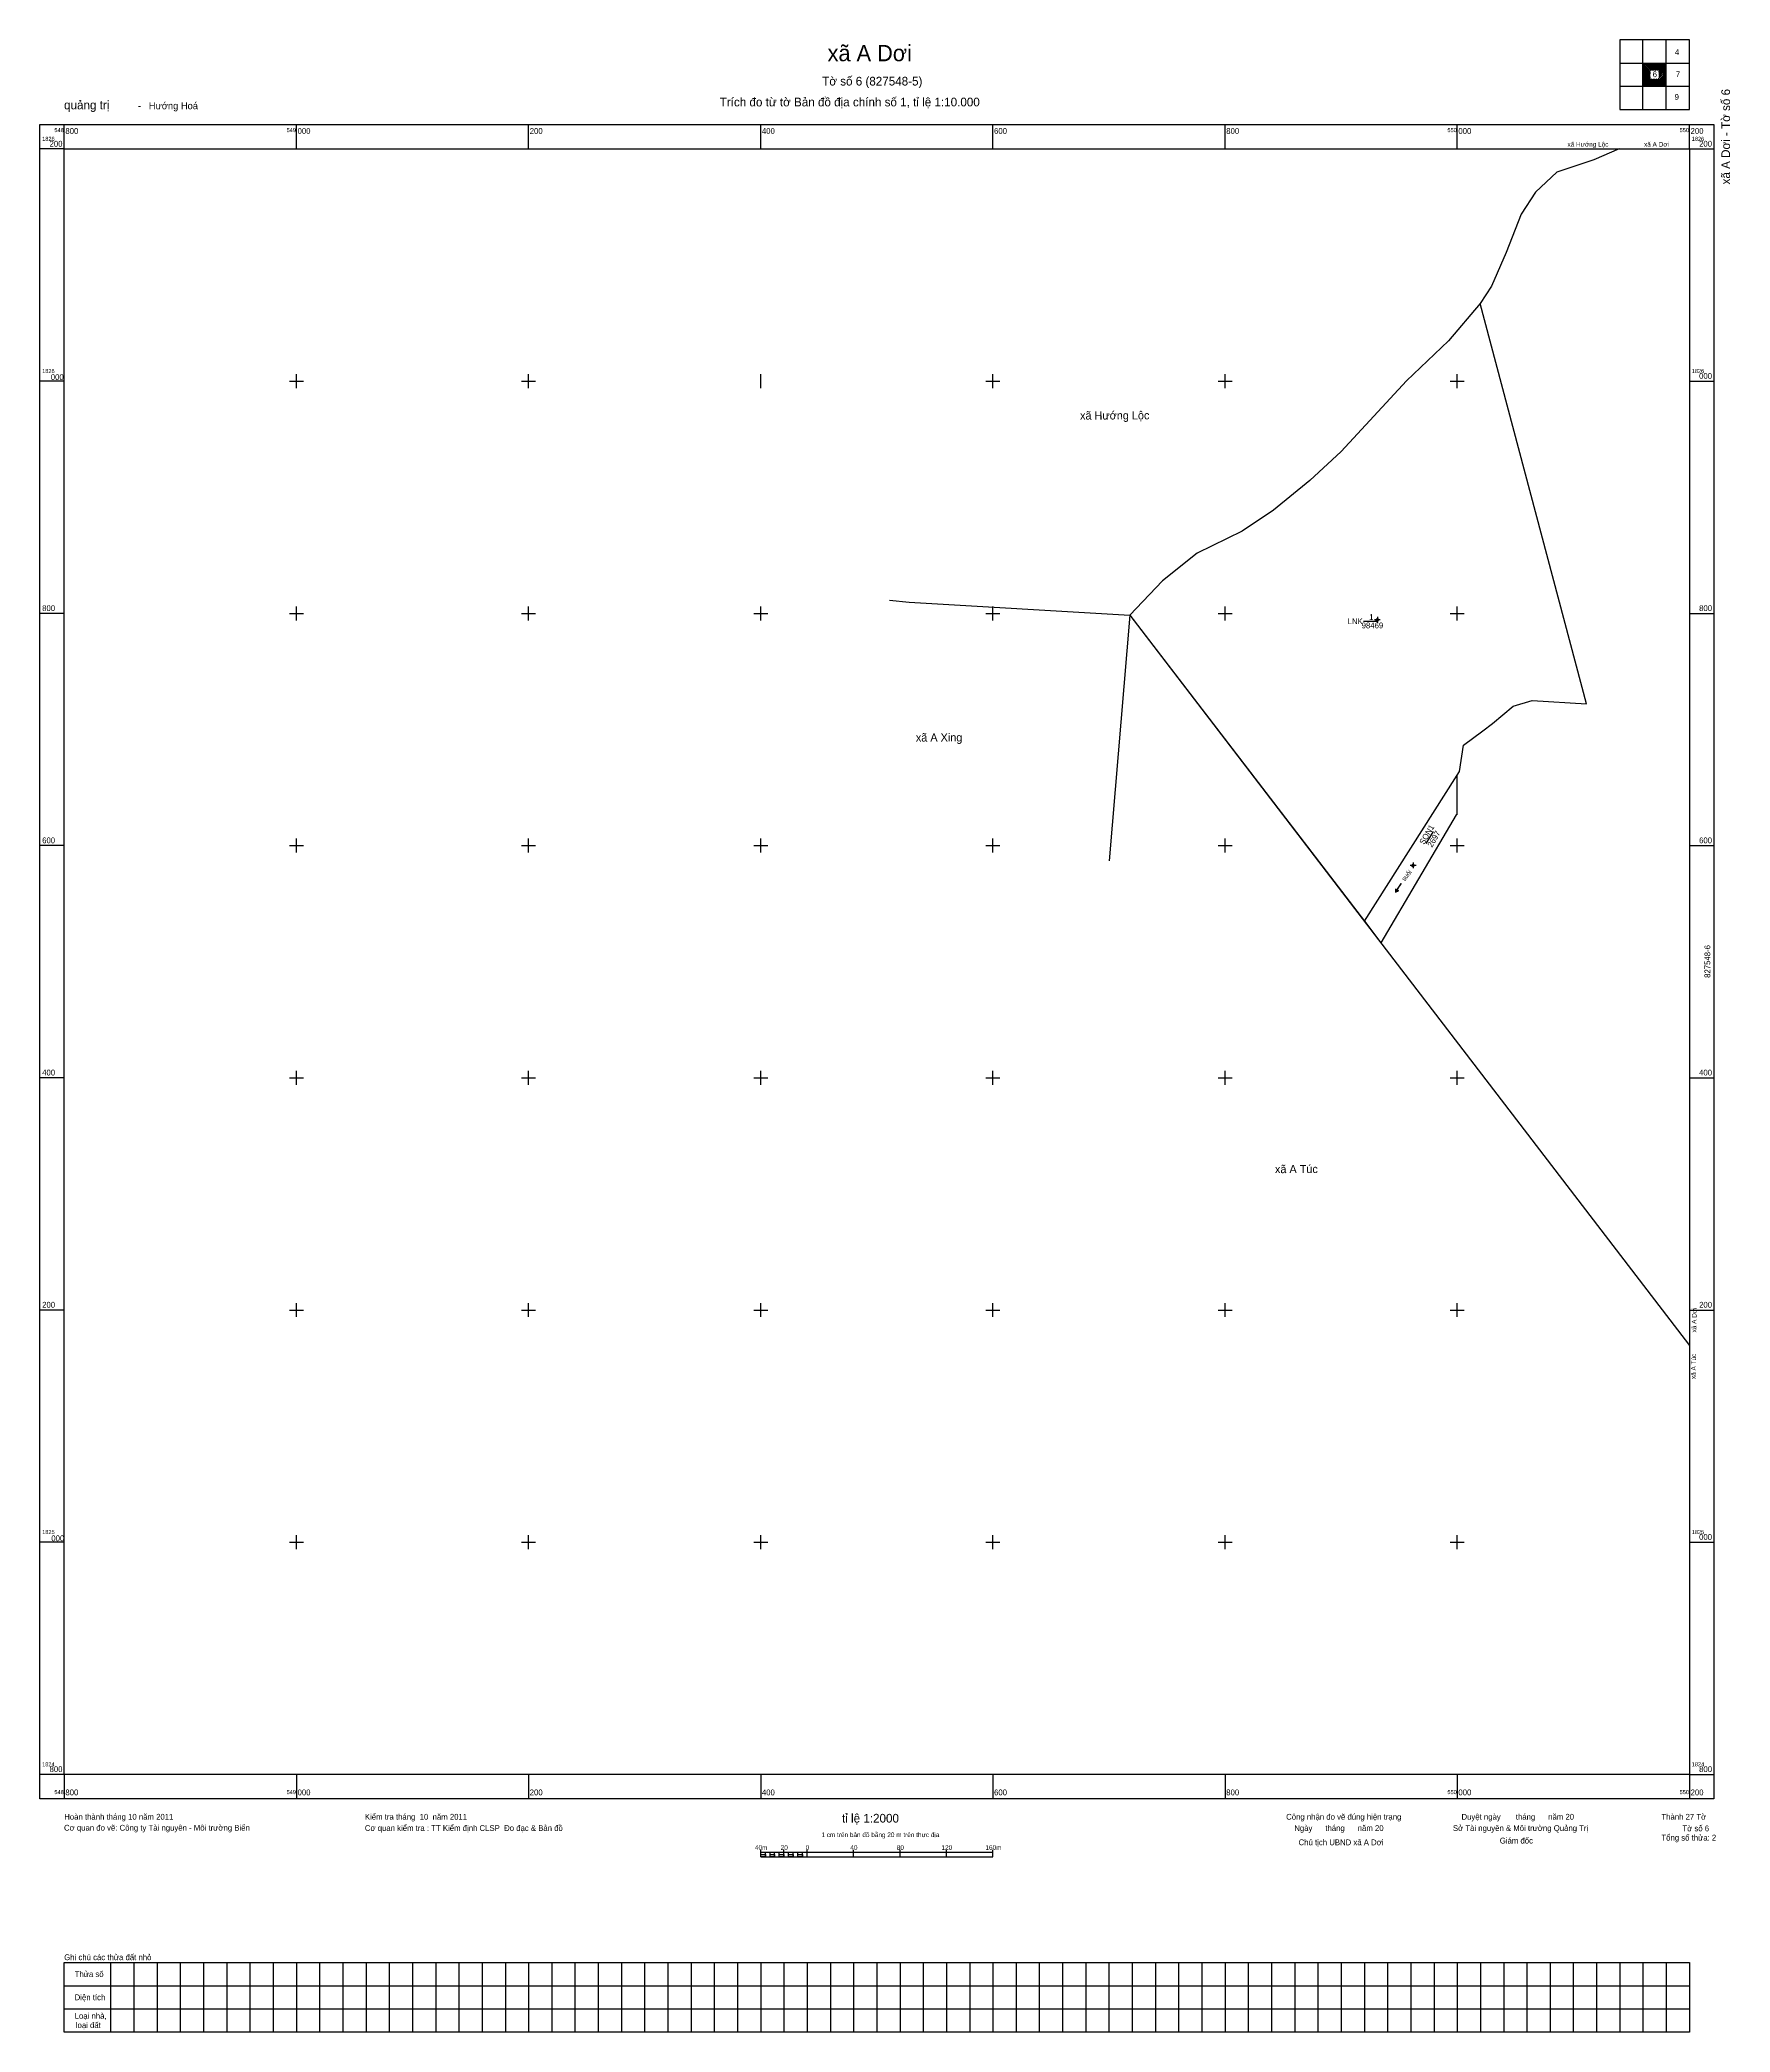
# Model space of a CAD drawing. Extents: x 548779 to 550235, y 1824578 to 1826294.
import ezdxf

# ---------------------------------------------------------------- set-up
doc = ezdxf.new("R2010")
doc.units = 0
for name, color, linetype in [('Level 10', 7, 'Continuous'), ('Level 11', 7, 'Continuous'), ('Level 13', 7, 'Continuous'), ('Level 32', 7, 'Continuous'), ('Level 35', 7, 'Continuous'), ('Level 39', 7, 'Continuous'), ('Level 46', 7, 'Continuous'), ('Level 48', 7, 'Continuous'), ('Level 63', 7, 'Continuous')]:
    doc.layers.add(name, color=color, linetype=linetype)

msp = doc.modelspace()

# ---------------------------------------------------------------- linework, layer by layer
at = {"layer": 'Level 10'}
for p, q in [((550111.27, 1825722.1), (550019.76, 1826067.04)), ((549717.96, 1825798.42), (549920.03, 1825534.8)), ((550048.14, 1825720.19), (550064.57, 1825724.89)), ((550064.57, 1825724.89), (550111.27, 1825722.1)), ((550022.05, 1825698.75), (550030.52, 1825705.16)), ((550030.52, 1825705.16), (550048.14, 1825720.19)), ((550005.43, 1825686.39), (550022.05, 1825698.75)), ((550001.98, 1825663.74), (550005.43, 1825686.39)), ((549920.03, 1825534.8), (550000, 1825660.62)), ((550000, 1825660.62), (550001.98, 1825663.74))]:
    msp.add_line(p, q, dxfattribs=at)
for points in [[(550019.76, 1826067.04), (549992.57, 1826034.89), (549956.32, 1826000.25), (549900.04, 1825939.55), (549873.1, 1825914.5), (549841.8, 1825888.94), (549814.61, 1825870.8), (549775.88, 1825851.83), (549746.22, 1825827.92), (549717.96, 1825798.42)], [(550000, 1825626.64), (549999.11, 1825626.62), (549934.17, 1825516.36)]]:
    msp.add_lwpolyline(points, dxfattribs=at)
at = {"layer": 'Level 11'}
for p, q in [((549929.97, 1825794.54), (549928.72, 1825794.54)), ((549931.22, 1825795.79), (549929.97, 1825794.54)), ((549929.97, 1825794.54), (549931.22, 1825793.29)), ((549931.22, 1825797.04), (549931.22, 1825795.79)), ((549932.47, 1825794.54), (549931.22, 1825795.79)), ((549931.22, 1825793.29), (549932.47, 1825794.54)), ((549931.22, 1825793.29), (549931.22, 1825792.04)), ((549933.72, 1825794.54), (549932.47, 1825794.54)), ((549961.98, 1825584.19), (549960.73, 1825582.94)), ((549961.98, 1825585.44), (549961.98, 1825584.19)), ((549963.23, 1825582.94), (549961.98, 1825584.19)), ((549960.73, 1825582.94), (549959.48, 1825582.94)), ((549960.73, 1825582.94), (549961.98, 1825581.69)), ((549961.98, 1825581.69), (549963.23, 1825582.94)), ((549961.98, 1825581.69), (549961.98, 1825580.44)), ((549964.48, 1825582.94), (549963.23, 1825582.94))]:
    msp.add_line(p, q, dxfattribs=at)
for centre in [(549931.22, 1825794.54), (549961.98, 1825582.94)]:
    msp.add_circle(centre, 0.3, dxfattribs=at)
at = {"layer": 'Level 13'}
for points in [[(549919.23, 1825793.23), (549931.79, 1825793.23)], [(549973.31, 1825601.68), (549979.43, 1825612.05)]]:
    msp.add_lwpolyline(points, dxfattribs=at)
at = {"layer": 'Level 32'}
for p, q in [((550048.14, 1825720.19), (550064.57, 1825724.89)), ((550064.57, 1825724.89), (550111.27, 1825722.1)), ((550022.05, 1825698.75), (550030.52, 1825705.16)), ((550030.52, 1825705.16), (550048.14, 1825720.19)), ((550005.43, 1825686.39), (550022.05, 1825698.75)), ((550001.98, 1825663.74), (550005.43, 1825686.39)), ((549920.03, 1825534.8), (550000, 1825660.62)), ((550000, 1825660.62), (550001.98, 1825663.74)), ((550000, 1825626.64), (550000, 1825660.62)), ((549920.03, 1825534.8), (549934.17, 1825516.36))]:
    msp.add_line(p, q, dxfattribs=at)
msp.add_lwpolyline([(550000, 1825626.64), (549999.11, 1825626.62), (549934.17, 1825516.36)], dxfattribs=at)
at = {"layer": 'Level 35'}
for p, q in [((549946.89, 1825562.81), (549946.71, 1825559.83)), ((549946.71, 1825559.83), (549949.39, 1825561.16)), ((549947, 1825560.46), (549947.15, 1825562.8)), ((549949.28, 1825561.39), (549947.17, 1825560.35))]:
    msp.add_line(p, q, dxfattribs=at)
msp.add_lwpolyline([(549947.17, 1825560.35), (549951.67, 1825567.14), (549951.46, 1825567.28), (549947, 1825560.46)], dxfattribs=at)
at = {"layer": 'Level 46'}
for q in [(549700.03, 1825586.95), (549928.51, 1825523.74)]:
    msp.add_line((549717.96, 1825798.42), q, dxfattribs=at)
for points in [[(550139.55, 1826200), (550117.81, 1826190.72), (550085.67, 1826180), (550067.55, 1826162.69), (550055.19, 1826143.72), (550042.01, 1826110.74), (550029.65, 1826081.88), (550019.76, 1826067.04), (549992.57, 1826034.89), (549956.32, 1826000.25), (549900.04, 1825939.55), (549873.1, 1825914.5), (549841.8, 1825888.94), (549814.61, 1825870.8), (549775.88, 1825851.83), (549746.22, 1825827.92), (549717.96, 1825798.42)], [(549510.81, 1825811.39), (549527.95, 1825809.53), (549717.96, 1825798.42)], [(549928.51, 1825523.74), (550200, 1825169.56)]]:
    msp.add_lwpolyline(points, dxfattribs=at)
at = {"layer": 'Level 63'}
for p, q in [((550160, 1826234), (550160, 1826294)), ((550180, 1826234), (550180, 1826294)), ((550140, 1826274), (550200, 1826274)), ((550160, 1826274), (550160, 1826274)), ((550160, 1826272.58), (550161.42, 1826274)), ((550160, 1826271.18), (550162.82, 1826274)), ((550160, 1826269.76), (550164.24, 1826274)), ((550160, 1826268.34), (550165.66, 1826274)), ((550160, 1826266.92), (550167.08, 1826274)), ((550160, 1826265.52), (550168.48, 1826274)), ((550160, 1826264.1), (550169.9, 1826274)), ((550160, 1826262.68), (550171.32, 1826274)), ((550160, 1826261.28), (550172.72, 1826274)), ((550167.64, 1826267.5), (550174.14, 1826274)), ((550169.06, 1826267.5), (550175.56, 1826274)), ((550170.48, 1826267.5), (550176.98, 1826274)), ((550171.88, 1826267.5), (550178.38, 1826274)), ((550173.3, 1826267.5), (550179.8, 1826274)), ((550173.5, 1826266.28), (550180, 1826272.78)), ((550173.65, 1826265.03), (550180, 1826271.38)), ((550140, 1826254), (550200, 1826254)), ((550160, 1826259.86), (550166.5, 1826266.36)), ((550160, 1826258.44), (550166.45, 1826264.89)), ((550160, 1826257.04), (550166.25, 1826263.28)), ((550160, 1826255.62), (550166.43, 1826262.05)), ((550160, 1826254.2), (550166.5, 1826260.7)), ((550161.22, 1826254), (550167.72, 1826260.5)), ((550162.62, 1826254), (550169.12, 1826260.5)), ((550164.04, 1826254), (550170.54, 1826260.5)), ((550165.46, 1826254), (550171.96, 1826260.5)), ((550166.88, 1826254), (550173.36, 1826260.5)), ((550168.28, 1826254), (550180, 1826265.72)), ((550169.7, 1826254), (550180, 1826264.3)), ((550171.12, 1826254), (550180, 1826262.88)), ((550172.52, 1826254), (550180, 1826261.48)), ((550173.5, 1826260.64), (550180, 1826267.12)), ((550173.69, 1826263.65), (550180, 1826269.96)), ((550173.8, 1826262.34), (550180, 1826268.54)), ((550173.94, 1826254), (550180, 1826260.06)), ((550175.36, 1826254), (550180, 1826258.64)), ((550176.76, 1826254), (550180, 1826257.24)), ((550178.18, 1826254), (550180, 1826255.82)), ((550179.6, 1826254), (550180, 1826254.4))]:
    msp.add_line(p, q, dxfattribs=at)
for points in [[(550140, 1826234), (550200, 1826234), (550200, 1826294), (550140, 1826294)], [(548779, 1826221), (550221, 1826221), (550221, 1824779), (548779, 1824779)], [(548800, 1826200), (550200, 1826200), (550200, 1824800), (548800, 1824800)], [(549400, 1824729), (549400, 1824731), (549404, 1824731), (549404, 1824729)], [(549408, 1824729), (549408, 1824731), (549412, 1824731), (549412, 1824729)], [(549416, 1824729), (549416, 1824731), (549420, 1824731), (549420, 1824729)], [(549424, 1824729), (549424, 1824731), (549428, 1824731), (549428, 1824729)], [(549432, 1824729), (549432, 1824731), (549436, 1824731), (549436, 1824729)], [(548800, 1824638), (550200, 1824638), (550200, 1824578), (548800, 1824578)]]:
    msp.add_lwpolyline(points, close=True, dxfattribs=at)
for points in [[(548800, 1826200), (548800, 1826221)], [(549000, 1826200), (549000, 1826221)], [(549200, 1826200), (549200, 1826221)], [(549400, 1826200), (549400, 1826221)], [(549600, 1826200), (549600, 1826221)], [(549800, 1826200), (549800, 1826221)], [(550000, 1826200), (550000, 1826221)], [(550200, 1826200), (550200, 1826221)], [(548800, 1826200), (548779, 1826200)], [(550200, 1826200), (550221, 1826200)], [(548800, 1826000), (548779, 1826000)], [(548994, 1826000), (549006, 1826000)], [(549000, 1825994), (549000, 1826006)], [(549194, 1826000), (549206, 1826000)], [(549200, 1825994), (549200, 1826006)], [(549400, 1825994), (549400, 1826006)], [(549594, 1826000), (549606, 1826000)], [(549600, 1825994), (549600, 1826006)], [(549794, 1826000), (549806, 1826000)], [(549800, 1825994), (549800, 1826006)], [(549994, 1826000), (550006, 1826000)], [(550000, 1825994), (550000, 1826006)], [(550200, 1826000), (550221, 1826000)], [(548800, 1825800), (548779, 1825800)], [(548994, 1825800), (549006, 1825800)], [(549000, 1825794), (549000, 1825806)], [(549194, 1825800), (549206, 1825800)], [(549200, 1825794), (549200, 1825806)], [(549394, 1825800), (549406, 1825800)], [(549400, 1825794), (549400, 1825806)], [(549594, 1825800), (549606, 1825800)], [(549600, 1825794), (549600, 1825806)], [(549794, 1825800), (549806, 1825800)], [(549800, 1825794), (549800, 1825806)], [(549994, 1825800), (550006, 1825800)], [(550000, 1825794), (550000, 1825806)], [(550200, 1825800), (550221, 1825800)], [(549000, 1825594), (549000, 1825606)], [(549200, 1825594), (549200, 1825606)], [(549400, 1825594), (549400, 1825606)], [(549600, 1825594), (549600, 1825606)], [(549800, 1825594), (549800, 1825606)], [(550000, 1825594), (550000, 1825606)], [(548800, 1825600), (548779, 1825600)], [(548994, 1825600), (549006, 1825600)], [(549194, 1825600), (549206, 1825600)], [(549394, 1825600), (549406, 1825600)], [(549594, 1825600), (549606, 1825600)], [(549794, 1825600), (549806, 1825600)], [(549994, 1825600), (550006, 1825600)], [(550200, 1825600), (550221, 1825600)], [(548800, 1825400), (548779, 1825400)], [(548994, 1825400), (549006, 1825400)], [(549000, 1825394), (549000, 1825406)], [(549194, 1825400), (549206, 1825400)], [(549200, 1825394), (549200, 1825406)], [(549394, 1825400), (549406, 1825400)], [(549400, 1825394), (549400, 1825406)], [(549594, 1825400), (549606, 1825400)], [(549600, 1825394), (549600, 1825406)], [(549794, 1825400), (549806, 1825400)], [(549800, 1825394), (549800, 1825406)], [(549994, 1825400), (550006, 1825400)], [(550000, 1825394), (550000, 1825406)], [(550200, 1825400), (550221, 1825400)], [(548800, 1825200), (548779, 1825200)], [(548994, 1825200), (549006, 1825200)], [(549000, 1825194), (549000, 1825206)], [(549194, 1825200), (549206, 1825200)], [(549200, 1825194), (549200, 1825206)], [(549394, 1825200), (549406, 1825200)], [(549400, 1825194), (549400, 1825206)], [(549594, 1825200), (549606, 1825200)], [(549600, 1825194), (549600, 1825206)], [(549794, 1825200), (549806, 1825200)], [(549800, 1825194), (549800, 1825206)], [(549994, 1825200), (550006, 1825200)], [(550000, 1825194), (550000, 1825206)], [(550200, 1825200), (550221, 1825200)], [(549000, 1824994), (549000, 1825006)], [(549200, 1824994), (549200, 1825006)], [(549400, 1824994), (549400, 1825006)], [(549600, 1824994), (549600, 1825006)], [(549800, 1824994), (549800, 1825006)], [(550000, 1824994), (550000, 1825006)], [(548800, 1825000), (548779, 1825000)], [(548994, 1825000), (549006, 1825000)], [(549194, 1825000), (549206, 1825000)], [(549394, 1825000), (549406, 1825000)], [(549594, 1825000), (549606, 1825000)], [(549794, 1825000), (549806, 1825000)], [(549994, 1825000), (550006, 1825000)], [(550200, 1825000), (550221, 1825000)], [(548800, 1824800), (548779, 1824800)], [(548800, 1824800), (548800, 1824779)], [(549000, 1824800), (549000, 1824779)], [(549200, 1824800), (549200, 1824779)], [(549400, 1824800), (549400, 1824779)], [(549600, 1824800), (549600, 1824779)], [(549800, 1824800), (549800, 1824779)], [(550000, 1824800), (550000, 1824779)], [(550200, 1824800), (550200, 1824779)], [(550200, 1824800), (550221, 1824800)], [(549400, 1824729), (549400, 1824735)], [(549400, 1824733), (549600, 1824733)], [(549400, 1824729), (549600, 1824729)], [(549404, 1824729), (549404, 1824733)], [(549408, 1824729), (549408, 1824733)], [(549412, 1824729), (549412, 1824733)], [(549416, 1824729), (549416, 1824733)], [(549420, 1824729), (549420, 1824735)], [(549420, 1824729), (549420, 1824733)], [(549424, 1824729), (549424, 1824733)], [(549428, 1824729), (549428, 1824733)], [(549432, 1824729), (549432, 1824733)], [(549436, 1824729), (549436, 1824733)], [(549440, 1824729), (549440, 1824735)], [(549480, 1824729), (549480, 1824735)], [(549520, 1824729), (549520, 1824735)], [(549560, 1824729), (549560, 1824735)], [(549600, 1824729), (549600, 1824735)], [(548840, 1824638), (548840, 1824578)], [(548860, 1824638), (548860, 1824578)], [(548880, 1824638), (548880, 1824578)], [(548900, 1824638), (548900, 1824578)], [(548920, 1824638), (548920, 1824578)], [(548940, 1824638), (548940, 1824578)], [(548960, 1824638), (548960, 1824578)], [(548980, 1824638), (548980, 1824578)], [(549000, 1824638), (549000, 1824578)], [(549020, 1824638), (549020, 1824578)], [(549040, 1824638), (549040, 1824578)], [(549060, 1824638), (549060, 1824578)], [(549080, 1824638), (549080, 1824578)], [(549100, 1824638), (549100, 1824578)], [(549120, 1824638), (549120, 1824578)], [(549140, 1824638), (549140, 1824578)], [(549160, 1824638), (549160, 1824578)], [(549180, 1824638), (549180, 1824578)], [(549200, 1824638), (549200, 1824578)], [(549220, 1824638), (549220, 1824578)], [(549240, 1824638), (549240, 1824578)], [(549260, 1824638), (549260, 1824578)], [(549280, 1824638), (549280, 1824578)], [(549300, 1824638), (549300, 1824578)], [(549320, 1824638), (549320, 1824578)], [(549340, 1824638), (549340, 1824578)], [(549360, 1824638), (549360, 1824578)], [(549380, 1824638), (549380, 1824578)], [(549400, 1824638), (549400, 1824578)], [(549420, 1824638), (549420, 1824578)], [(549440, 1824638), (549440, 1824578)], [(549460, 1824638), (549460, 1824578)], [(549480, 1824638), (549480, 1824578)], [(549500, 1824638), (549500, 1824578)], [(549520, 1824638), (549520, 1824578)], [(549540, 1824638), (549540, 1824578)], [(549560, 1824638), (549560, 1824578)], [(549580, 1824638), (549580, 1824578)], [(549600, 1824638), (549600, 1824578)], [(549620, 1824638), (549620, 1824578)], [(549640, 1824638), (549640, 1824578)], [(549660, 1824638), (549660, 1824578)], [(549680, 1824638), (549680, 1824578)], [(549700, 1824638), (549700, 1824578)], [(549720, 1824638), (549720, 1824578)], [(549740, 1824638), (549740, 1824578)], [(549760, 1824638), (549760, 1824578)], [(549780, 1824638), (549780, 1824578)], [(549800, 1824638), (549800, 1824578)], [(549820, 1824638), (549820, 1824578)], [(549840, 1824638), (549840, 1824578)], [(549860, 1824638), (549860, 1824578)], [(549880, 1824638), (549880, 1824578)], [(549900, 1824638), (549900, 1824578)], [(549920, 1824638), (549920, 1824578)], [(549940, 1824638), (549940, 1824578)], [(549960, 1824638), (549960, 1824578)], [(549980, 1824638), (549980, 1824578)], [(550000, 1824638), (550000, 1824578)], [(550020, 1824638), (550020, 1824578)], [(550040, 1824638), (550040, 1824578)], [(550060, 1824638), (550060, 1824578)], [(550080, 1824638), (550080, 1824578)], [(550100, 1824638), (550100, 1824578)], [(550120, 1824638), (550120, 1824578)], [(550140, 1824638), (550140, 1824578)], [(550160, 1824638), (550160, 1824578)], [(550180, 1824638), (550180, 1824578)], [(548800, 1824618), (550200, 1824618)], [(548800, 1824598), (550200, 1824598)]]:
    msp.add_lwpolyline(points, dxfattribs=at)

# ---------------------------------------------------------------- texts
at = {"layer": 'Level 13'}
for s, p in [('LNK ', (549905.57, 1825790.73)), ('98469', (549917.66, 1825787.12)), ('1', (549924.17, 1825794.34))]:
    msp.add_text(s, height=5, dxfattribs=at).set_placement(p)
for s, p in [('SON1 ', (549971.32, 1825600.41)), ('2697', (549978.26, 1825598.04))]:
    msp.add_text(s, height=5, rotation=59.50313, dxfattribs=at).set_placement(p)
at = {"layer": 'Level 39'}
msp.add_text('suối', height=4, rotation=51.2727, dxfattribs=at).set_placement((549954.8, 1825569.07))
at = {"layer": 'Level 48'}
for s, p in [('xã Hướng Lộc', (549675.08, 1825966.93)), ('xã A Xing', (549533.63, 1825689.58)), ('xã A Túc', (549842.98, 1825317.87))]:
    msp.add_text(s, height=7, rotation=0.15671, dxfattribs=at).set_placement(p)
at = {"layer": 'Level 63'}
for s, height, p in [('xã A Dơi', 14, (549457.6, 1826275.58)), ('4', 5, (550187.5, 1826280.93)), ('Tờ số 6 (827548-5)', 7.5, (549452.96, 1826254.66)), ('6', 5, (550168.34, 1826261.86)), ('7', 5, (550188.31, 1826261.86)), ('quảng trị', 7.5, (548799.86, 1826234.17)), (' -   Hướng Hoá', 6, (548861.32, 1826234.23)), ('Trích đo từ tờ Bản đồ địa chính số 1, tỉ lệ 1:10.000', 7.5, (549364.67, 1826236.69)), ('9', 5, (550187.26, 1826242.3)), ('1826', 3.5, (548781, 1826207)), ('200', 5, (548787.36, 1826202)), ('548', 3.5, (548791.55, 1826214.5)), ('800', 5, (548801, 1826213)), ('549', 3.5, (548991.55, 1826214.5)), ('000', 5, (549001, 1826213)), ('200', 5, (549201, 1826213)), ('400', 5, (549401, 1826213)), ('600', 5, (549601, 1826213)), ('800', 5, (549801, 1826213)), ('550', 3.5, (549991.55, 1826214.5)), ('000', 5, (550001, 1826213)), (' xã Hướng Lộc                    xã A Dơi', 4, (550093.44, 1826202.01)), ('550', 3.5, (550191.55, 1826214.5)), ('200', 5, (550201, 1826213)), ('1826', 3.5, (550202, 1826207)), ('200', 5, (550208.36, 1826202)), ('1826', 3.5, (548781, 1826007)), ('000', 5, (548788.43, 1826001.05)), ('1826', 3.5, (550202, 1826007)), ('000', 5, (550208.36, 1826002)), ('800', 5, (548781, 1825802)), ('800', 5, (550208.36, 1825802)), ('600', 5, (548781, 1825602)), ('600', 5, (550208.36, 1825602)), ('400', 5, (548781, 1825402)), ('400', 5, (550208.36, 1825402)), ('200', 5, (548781, 1825202)), ('200', 5, (550208.36, 1825202)), ('1825', 3.5, (548781, 1825007)), ('000', 5, (548788.87, 1825000.9)), ('1825', 3.5, (550202, 1825007)), ('000', 5, (550208.36, 1825002)), ('1824', 3.5, (548781, 1824807)), ('800', 5, (548787.36, 1824802)), ('1824', 3.5, (550202, 1824807)), ('800', 5, (550208.36, 1824802)), ('548', 3.5, (548791.55, 1824783)), ('800', 5, (548801, 1824782)), ('549', 3.5, (548991.55, 1824783)), ('000', 5, (549001, 1824782)), ('200', 5, (549201, 1824782)), ('400', 5, (549401, 1824782)), ('600', 5, (549601, 1824782)), ('800', 5, (549801, 1824782)), ('550', 3.5, (549991.55, 1824783)), ('000', 5, (550001, 1824782)), ('550', 3.5, (550191.55, 1824783)), ('200', 5, (550201, 1824782)), ('Hoàn thành tháng 10 năm 2011 ', 5, (548800, 1824761)), ('Kiểm tra tháng  10  năm 2011 ', 5, (549059, 1824761)), ('tỉ lệ 1:2000', 7.5, (549470, 1824758.5)), ('Công nhận đo vẽ đúng hiện trạng', 5, (549852.64, 1824761)), ('Duyệt ngày       tháng      năm 20', 5, (550003.65, 1824761)), ('Thành 27 Tờ', 5, (550175.89, 1824761)), ('Cơ quan đo vẽ: Công ty Tài nguyên - Môi trường Biển ', 5, (548799.83, 1824751.55)), ('Cơ quan kiểm tra : TT Kiểm định CLSP  Đo đạc & Bản đồ', 5, (549059, 1824751.29)), ('1 cm trên bản đồ bằng 20 m trên thực địa', 4, (549452.24, 1824746)), ('Ngày      tháng      năm 20', 5, (549859.61, 1824751.26)), ('Chủ tịch UBND xã A Dơi', 5, (549863.36, 1824738.99)), ('Sở Tài nguyên & Môi trường Quảng Trị', 5, (549996.29, 1824751.26)), ('Giám đốc ', 5, (550036.62, 1824740.46)), ('Tổng số thửa: 2', 5, (550175.88, 1824743)), ('Tờ số 6', 5, (550193.99, 1824751)), ('40m', 4, (549395.05, 1824735)), ('20', 4, (549417.2, 1824735)), ('0', 4, (549438.66, 1824735)), ('40', 4, (549477.2, 1824735)), ('80', 4, (549517.2, 1824735)), ('120', 4, (549555.74, 1824735)), ('160m', 4, (549593.6, 1824735)), ('Ghi chú các thửa đất nhỏ', 5, (548800, 1824640)), ('Thửa số', 5, (548809, 1824625.5)), ('Diện tích', 5, (548809, 1824605.5)), ('Loại nhà,', 5, (548809, 1824589.5)), ('loại đất', 5, (548810, 1824581.5))]:
    msp.add_text(s, height=height, dxfattribs=at).set_placement(p)
for s, height, rotation, p in [('xã A Dơi - Tờ số 6', 7.4999, 90, (550235, 1826169.46)), ('827548-6', 5, 90, (550218, 1825486.06)), (' xã A Túc            xã A Dơi', 4, 89.14672, (550205.33, 1825138.96))]:
    msp.add_text(s, height=height, rotation=rotation, dxfattribs=at).set_placement(p)

doc.saveas('drawing.dxf')
